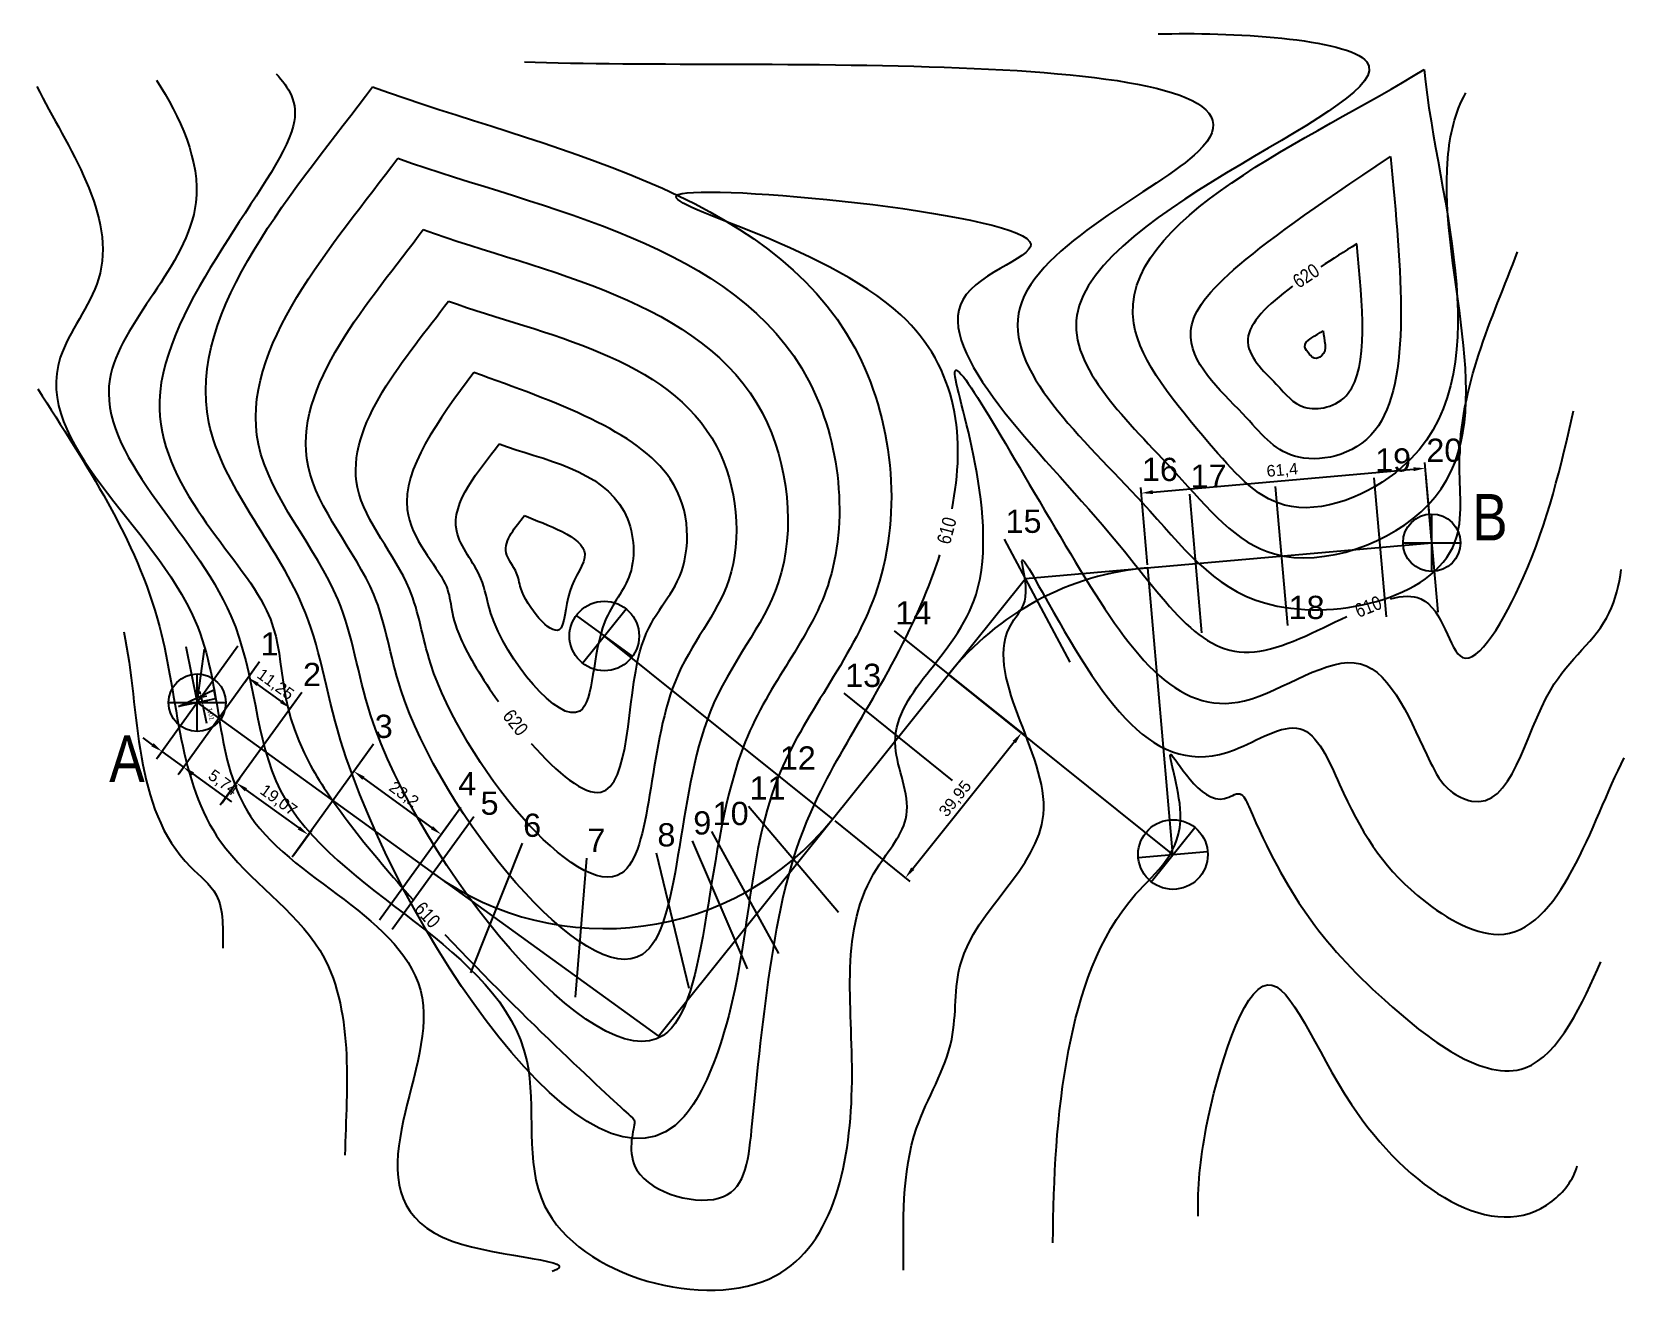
# Model space of a CAD drawing. Header units: metres. Extents: x -5614 to 709, y -2700 to 138.
# Drawn here: x -37.8 to 305.2, y -137.2 to 138.5 of the extents above; entities that cross this region are included whole.
import ezdxf

# ---------------------------------------------------------------- set-up
doc = ezdxf.new("R2010")
doc.units = ezdxf.units.M
for name, color, linetype in [('Curve di livello', 7, 'Continuous'), ('Estremi strada', 255, 'Continuous'), ('Picchetti', 3, 'Continuous'), ('Rettifica1', 240, 'Continuous')]:
    doc.layers.add(name, color=color, linetype=linetype)
doc.styles.add('ARIAL5', font='', dxfattribs={"height": 5})
doc.styles.add('ArialNarr10', font='', dxfattribs={"height": 10})
doc.styles.add('ArialNarr3', font='', dxfattribs={"height": 3})
doc.styles.get("Standard").update_dxf_attribs({"font": 'Arial.ttf'})
doc.styles.get('ARIAL5').set_extended_font_data('Arial Unicode MS')
doc.styles.get('ArialNarr10').set_extended_font_data('Arial Narrow')
doc.styles.get('ArialNarr3').set_extended_font_data('Arial Narrow')
doc.dimstyles.new('ISO-25', dxfattribs={"dimtxt": 2.5, "dimasz": 2.5, "dimexe": 1.25, "dimexo": 0.625, "dimtad": 1, "dimtxsty": 'Standard', "dimcen": 2.5, "dimadec": 0, "dimazin": 0, "dimtfac": 1, "dimtmove": 0, "dimatfit": 3, "dimfxl": 1, "dimarcsym": 0})

msp = doc.modelspace()

# ---------------------------------------------------------------- texts
at = {"layer": 'Curve di livello', "style": 'ArialNarr3'}
for s, rotation, p in [('620', 33.66867, (235.121, 83.118)), ('610', 75.33079, (159.993, 27.935)), ('610', 21.83021, (247.992, 12.257)), ('620', 308.60491, (63.442, -8.934)), ('610', 312.59571, (44.374, -50.562))]:
    msp.add_text(s, height=3, rotation=rotation, dxfattribs=at).set_placement(p)
at = {"layer": 'Estremi strada', "color": 4}
for s, height, style, p in [('19', 5, 'ARIAL5', (251.561, 43.785)), ('20', 5, 'ARIAL5', (262.591, 45.874)), ('16', 5, 'ARIAL5', (201.321, 41.754)), ('17', 5, 'ARIAL5', (211.797, 40.296)), ('B', 10, 'ArialNarr10', (272.482, 28.945)), ('15', 5, 'ARIAL5', (171.944, 30.589)), ('14', 5, 'ARIAL5', (148.196, 10.873)), ('18', 5, 'ARIAL5', (232.918, 12.034)), ('1', 5, 'ARIAL5', (11.499, 4.189)), ('2', 5, 'ARIAL5', (20.615, -2.4)), ('13', 5, 'ARIAL5', (137.394, -2.592)), ('3', 5, 'ARIAL5', (36.07, -13.569)), ('A', 10, 'ArialNarr10', (-21.119, -23.041)), ('12', 5, 'ARIAL5', (123.316, -20.387)), ('4', 5, 'ARIAL5', (54.055, -25.934)), ('11', 5, 'ARIAL5', (116.8, -26.863)), ('5', 5, 'ARIAL5', (58.864, -30.111)), ('10', 5, 'ARIAL5', (108.862, -32.327)), ('6', 5, 'ARIAL5', (68.039, -34.866)), ('9', 5, 'ARIAL5', (104.686, -34.364)), ('7', 5, 'ARIAL5', (81.887, -38.099)), ('8', 5, 'ARIAL5', (96.964, -36.928))]:
    msp.add_text(s, height=height, dxfattribs=dict(at, style=style)).set_placement(p)

# ---------------------------------------------------------------- blocks, each defined once
blk = doc.blocks.new('*D2')
at = {"layer": 'Defpoints', "color": 0, "transparency": 16777216}
for p in [(-2.37, -4.98), (-2.17, -5.97), (-1.13, -5.76)]:
    blk.add_point(p, dxfattribs=at)
at = {"layer": 'Estremi strada', "color": 0, "lineweight": -2, "transparency": 16777216}
for p, q in [((-1.76, -4.86), (-0.1, -4.52)), ((-1.45, -4.18), (-1.57, -3.59)), ((-1.56, -5.85), (0.1, -5.51)), ((-1.33, -4.77), (-1.13, -5.76)), ((-1.01, -6.35), (-0.18, -10.42))]:
    blk.add_line(p, q, dxfattribs=at)
at = {"layer": 'Estremi strada', "color": 0, "transparency": 16777216}
for points in [[(-1.35, -4.16), (-1.55, -4.2), (-1.33, -4.77)], [(-0.91, -6.33), (-1.11, -6.37), (-1.13, -5.76)]]:
    blk.add_solid(points, dxfattribs=at)
at = {"layer": 'Estremi strada', "color": 0, "transparency": 16777216, "insert": (0.67, -8.43), "char_height": 1, "attachment_point": 5, "rotation": 281.5107}
blk.add_mtext('1,01', dxfattribs=at)
blk = doc.blocks.new('*D3')
at = {"layer": 'Defpoints', "color": 0, "transparency": 16777216}
for p in [(262.36, 44.51), (263.77, 28.45), (202.61, 23.09)]:
    blk.add_point(p, dxfattribs=at)
at = {"layer": 'Picchetti', "color": 0, "lineweight": -2, "transparency": 16777216}
for p, q in [((263.71, 29.08), (262.25, 45.75)), ((203.69, 39.36), (259.87, 44.29)), ((202.55, 23.71), (201.09, 40.39))]:
    blk.add_line(p, q, dxfattribs=at)
at = {"layer": 'Picchetti', "color": 0, "transparency": 16777216}
for points in [[(259.83, 44.7), (259.9, 43.87), (262.36, 44.51)], [(203.65, 39.78), (203.72, 38.95), (201.2, 39.14)]]:
    blk.add_solid(points, dxfattribs=at)
at = {"layer": 'Picchetti', "color": 0, "transparency": 16777216, "insert": (231.59, 43.94), "char_height": 2.5, "attachment_point": 5, "rotation": 5.014}
blk.add_mtext('61,4', dxfattribs=at)
blk = doc.blocks.new('*D4')
at = {"layer": 'Defpoints', "color": 0, "transparency": 16777216}
for p in [(159.66, 0.12), (134.66, -31.04), (150.4, -43.67)]:
    blk.add_point(p, dxfattribs=at)
at = {"layer": 'Picchetti', "color": 0, "lineweight": -2, "transparency": 16777216}
for p, q in [((160.15, -0.27), (176.37, -13.28)), ((173.83, -14.45), (151.96, -41.72)), ((135.15, -31.43), (151.37, -44.45))]:
    blk.add_line(p, q, dxfattribs=at)
at = {"layer": 'Picchetti', "color": 0, "transparency": 16777216}
for points in [[(173.51, -14.19), (174.16, -14.71), (175.4, -12.5)], [(151.64, -41.45), (152.29, -41.98), (150.4, -43.67)]]:
    blk.add_solid(points, dxfattribs=at)
at = {"layer": 'Picchetti', "color": 0, "transparency": 16777216, "insert": (161.24, -26.75), "char_height": 2.5, "attachment_point": 5, "rotation": 51.2627}
blk.add_mtext('39,95', dxfattribs=at)
blk = doc.blocks.new('*D63')
at = {"layer": 'Defpoints', "color": 0, "transparency": 16777216}
for p in [(-10.96, -18.13), (-5.13, -19.86), (-6.31, -21.49)]:
    blk.add_point(p, dxfattribs=at)
at = {"layer": 'Picchetti', "color": 0, "lineweight": -2, "transparency": 16777216}
for p, q in [((-11.81, -15.03), (-13.83, -13.57)), ((-10.59, -17.62), (-9.05, -15.48)), ((-9.78, -16.49), (-5.13, -19.86)), ((-5.94, -20.98), (-4.39, -18.84)), ((-3.1, -21.32), (5.19, -27.32))]:
    blk.add_line(p, q, dxfattribs=at)
at = {"layer": 'Picchetti', "color": 0, "transparency": 16777216}
for points in [[(-11.56, -14.69), (-12.05, -15.37), (-9.78, -16.49)], [(-2.86, -20.98), (-3.34, -21.66), (-5.13, -19.86)]]:
    blk.add_solid(points, dxfattribs=at)
at = {"layer": 'Picchetti', "color": 0, "transparency": 16777216, "insert": (3.3, -23.33), "char_height": 2.5, "attachment_point": 5, "rotation": 324.1422}
blk.add_mtext('5,74', dxfattribs=at)
blk = doc.blocks.new('*D64')
at = {"layer": 'Defpoints', "color": 0, "transparency": 16777216}
for p in [(11.27, 2.82), (20.38, -3.77), (17.92, -7.17)]:
    blk.add_point(p, dxfattribs=at)
at = {"layer": 'Picchetti', "color": 0, "lineweight": -2, "transparency": 16777216}
for p, q in [((10.9, 2.32), (8.07, -1.6)), ((10.83, -2.05), (15.89, -5.71)), ((20.02, -4.27), (17.19, -8.19))]:
    blk.add_line(p, q, dxfattribs=at)
at = {"layer": 'Picchetti', "color": 0, "transparency": 16777216}
for points in [[(11.07, -1.71), (10.59, -2.39), (8.8, -0.58)], [(16.14, -5.37), (15.65, -6.05), (17.92, -7.17)]]:
    blk.add_solid(points, dxfattribs=at)
at = {"layer": 'Picchetti', "color": 0, "transparency": 16777216, "insert": (14.61, -2.15), "char_height": 2.5, "attachment_point": 5, "rotation": 324.1422}
blk.add_mtext('11,25', dxfattribs=at)
blk = doc.blocks.new('*D65')
at = {"layer": 'Defpoints', "color": 0, "transparency": 16777216}
for p in [(2.81, -28.08), (21.75, -34.42), (18.26, -39.25)]:
    blk.add_point(p, dxfattribs=at)
at = {"layer": 'Picchetti', "color": 0, "lineweight": -2, "transparency": 16777216}
for p, q in [((3.18, -27.57), (7.03, -22.24)), ((8.33, -24.72), (19.73, -32.96)), ((18.63, -38.74), (22.49, -33.41))]:
    blk.add_line(p, q, dxfattribs=at)
at = {"layer": 'Picchetti', "color": 0, "transparency": 16777216}
for points in [[(8.57, -24.38), (8.08, -25.05), (6.3, -23.25)], [(19.97, -32.62), (19.48, -33.3), (21.75, -34.42)]]:
    blk.add_solid(points, dxfattribs=at)
at = {"layer": 'Picchetti', "color": 0, "transparency": 16777216, "insert": (15.27, -27.11), "char_height": 2.5, "attachment_point": 5, "rotation": 324.1422}
blk.add_mtext('19,07', dxfattribs=at)
blk = doc.blocks.new('*D66')
at = {"layer": 'Defpoints', "color": 0, "transparency": 16777216}
for p in [(35.84, -14.94), (54.64, -28.53), (50.42, -34.37)]:
    blk.add_point(p, dxfattribs=at)
at = {"layer": 'Picchetti', "color": 0, "lineweight": -2, "transparency": 16777216}
for p, q in [((35.47, -15.44), (30.88, -21.79)), ((33.64, -22.24), (48.39, -32.9)), ((54.27, -29.03), (49.69, -35.38))]:
    blk.add_line(p, q, dxfattribs=at)
at = {"layer": 'Picchetti', "color": 0, "transparency": 16777216}
for points in [[(33.89, -21.9), (33.4, -22.58), (31.62, -20.78)], [(48.64, -32.56), (48.15, -33.24), (50.42, -34.37)]]:
    blk.add_solid(points, dxfattribs=at)
at = {"layer": 'Picchetti', "color": 0, "transparency": 16777216, "insert": (42.26, -25.85), "char_height": 2.5, "attachment_point": 5, "rotation": 324.1422}
blk.add_mtext('23,2', dxfattribs=at)

# ---------------------------------------------------------------- dimensions: what is measured, and where the dimension line sits
at = {"layer": 'Estremi strada', "color": 2}
dim = msp.add_aligned_dim(p1=(-2.375, -4.981), p2=(-2.173, -5.971), distance=1.067, dimstyle='ISO-25', override={"dimtxt": 1, "dimasz": 0.6}, dxfattribs=at)
dim.commit()
dim.dimension.update_dxf_attribs({"geometry": '*D2', "text_midpoint": (0.669, -8.434)})
at = {"layer": 'Picchetti', "color": 2, "true_color": 0xf1eb1f}
for p1, p2, distance, picture, middle in [((202.6066, 23.0865), (263.7675, 28.4525), 16.1175, '*D3', (231.5925, 43.9446)), ((11.267, 2.823), (20.383, -3.766), -4.204, '*D64', (14.608, -2.154)), ((159.664, 0.12), (134.664, -31.043), 20.171, '*D4', (161.238, -26.752)), ((-10.96, -18.128), (-6.307, -21.491), 2.015, '*D63', (3.303, -23.331)), ((35.837, -14.936), (54.64, -28.525), -7.206, '*D66', (42.264, -25.846)), ((2.81, -28.08), (18.264, -39.25), 5.957, '*D65', (15.273, -27.113))]:
    dim = msp.add_aligned_dim(p1=p1, p2=p2, distance=distance, dimstyle='ISO-25', dxfattribs=at)
    dim.commit()
    dim.dimension.update_dxf_attribs({"geometry": picture, "text_midpoint": middle})

# ---------------------------------------------------------------- linework, layer by layer
at = {"color": 2, "true_color": 0xf1eb1f}
for p, q in [((251.329, 42.419), (253.954, 12.534)), ((211.565, 38.93), (214.187, 9.045))]:
    msp.add_line(p, q, dxfattribs=at)
at = {"layer": 'Curve di livello', "color": 6}
for points, start_tangent, end_tangent in [([(204.825, 138.005), (249.762, 132.003), (187.303, 77.374), (208.65, 43.45), (229.881, 26.045), (263.031, 36.624), (267.231, 111.257), (271.121, 125.305)], (10.5837498, 0.3215452), (1.4215983, 2.5292948)), ([(68.303, 132), (213.454, 112.676), (175.018, 79.058), (201.448, 37.057), (227.734, 15.508), (268.776, 28.605), (269.746, 45.829), (282.279, 91.095)], (18.5720242, -0.7057358), (2.8052889, 7.3525766)), ([(262.111, 130.375), (199.588, 75.69), (215.852, 49.843), (232.028, 36.582), (257.285, 44.642), (262.111, 130.375)], (-10.082178, -6.3389902), (-1.1212233, 11.4635276)), ([(-10.925, 128.062), (-2.476, 101.711), (-20.989, 63.689), (5.081, 12.747), (15.778, -24.927), (68.815, -83.062), (72.655, -114.281), (122.367, -129.389), (138.887, -87.522), (144.3, -41.588), (150.63, -30.204), (148.229, -15.56), (165.616, 17.348), (161.121, 65.465), (187.043, 24.271), (223.439, -5.565), (248.4, 2.4), (263.458, -18.777), (267.808, -24.975), (272.327, -27.155), (289.4, -3.2), (302.012, 13.346), (304.595, 22.674)], (3.1106733, -4.8768658), (0.4472478, 3.0111977)), ([(-36.711, 126.67), (-23.434, 85.261), (-31.662, 68.362), (-2.613, 11.598), (9.307, -30.382), (46.512, -71.163), (52.752, -121.894), (74.262, -128.431)], (3.6311303, -7.2276782), (-0.9466268, -0.3223318)), ([(35.564, 126.654), (0.357, 54.343), (20.468, 15.045), (28.72, -14.018), (102.704, -95.113), (111.297, -77.021), (123.437, -20.91), (144.31, 18.594), (139.465, 70.457), (35.564, 126.654)], (-6.311444, -8.5555771), (-12.0251835, 4.3747844)), ([(41.021, 111.268), (11.03, 49.67), (28.162, 16.194), (35.191, -8.564), (98.215, -77.644), (115.876, -14.435), (133.656, 19.217), (129.529, 63.396), (41.021, 111.268)], (-5.8171132, -7.8834657), (-11.0786166, 3.949744)), ([(46.479, 95.882), (21.703, 44.997), (35.855, 17.343), (41.662, -3.109), (93.725, -60.176), (108.315, -7.959), (123.003, 19.84), (119.594, 56.336), (46.479, 95.882)], (-5.287135, -7.1652289), (-10.06928, 3.5898957)), ([(51.936, 80.496), (32.376, 40.324), (43.549, 18.491), (48.133, 2.345), (89.236, -42.707), (100.754, -1.484), (112.35, 20.463), (109.658, 49.276), (51.936, 80.496)], (-4.6977427, -6.3664729), (-8.94679, 3.189706)), ([(240.351, 74.055), (236.443, 70.637), (237.46, 69.021), (238.471, 68.193), (240.049, 68.696), (240.351, 74.055)], (-2.5205445, -1.5847476), (-0.2803058, 2.8658819)), ([(-36.5, 61.633), (-10.306, 10.449), (2.836, -35.836), (24.209, -59.264), (29.638, -103.403)], (4.1029526, -6.5208425), (-0.1974776, -7.4956457)), ([(62.85, 49.725), (53.722, 30.978), (58.936, 20.789), (61.076, 13.255), (80.257, -7.77), (85.632, 11.468), (91.043, 21.71), (89.787, 35.155), (62.85, 49.725)], (-3.2091692, -4.349129), (-6.1118211, 2.178984)), ([(68.307, 34.339), (64.395, 26.305), (66.63, 21.938), (67.547, 18.709), (75.767, 9.699), (78.071, 17.943), (81.3, 26.057), (68.307, 34.339)], (-2.1017458, -2.8489767), (-4.7138498, 2.0391616)), ([(149.981, -128.153), (152.807, -97.6), (160.379, -78.411), (162.3, -62.112), (180.139, -30.028), (173.371, 11.24), (176.269, 16.725), (175.52, 24.744), (179.84, 17.879), (221.292, -16.102), (235.4, -11.6), (243.911, -23.57), (260.689, -47.475), (278.119, -55.882), (305.219, -17.859)], (0.0061079, 5.8684832), (3.9263242, 7.7596038)), ([(-18, 9.3), (-3.635, -41.291), (1.906, -47.365), (3.314, -58.808)], (1.87003, -8.8813655), (-0.0088872, -3.9137195)), ([(182.157, -122.263), (185.543, -80.874), (199.98, -47.24), (209.647, -29.853), (207.564, -17.145), (219.144, -26.639), (222.4, -25.6), (224.364, -28.362), (253.57, -69.975), (283.912, -84.609), (300.171, -61.795)], (0.0837371, 6.4821249), (2.5301165, 5.7464467)), ([(213.433, -116.537), (215.196, -97.483), (228.39, -66.742), (246.451, -92.475), (289.704, -113.336), (295.124, -105.732)], (-0.047209, 3.5126739), (0.8664883, 3.211249))]:
    msp.add_spline(points, degree=3, dxfattribs=dict(at, start_tangent=start_tangent, end_tangent=end_tangent))
for points, knots in [([(14.861, 129.455), (17.36, 126.478), (25.762, 116.495), (-31.371, 57.325), (21.795, 14.031), (12.128, -9.429), (35.101, -38.112), (44.374, -48.442)], [0, 0, 0, 0, 3.4437887, 11.5545411, 18.6738732, 24.5634855, 27.8734914, 27.8734914, 27.8734914, 27.8734914]), ([(254.857, 111.601), (221.718, 89.519), (203.879, 73.719), (223.948, 56.373), (232.476, 44.418), (260.942, 49.387), (257.238, 87.258), (254.857, 111.601)], [2.5949918, 2.5949918, 2.5949918, 2.5949918, 7.5568648, 12.1389169, 15.931052, 20.2003468, 27.8837453, 27.8837453, 27.8837453, 27.8837453]), ([(160.426, 35.76), (163.373, 50.645), (159.764, 86.763), (52.973, 111.217), (205.322, 96.441), (143.423, 81.624), (198.271, 30.817), (216.87, -2.276), (238.812, 9.435), (245.488, 12.614)], [69.0492247, 69.0492247, 69.0492247, 69.0492247, 74.5300825, 81.9087116, 90.6437837, 95.0197267, 102.7118198, 109.0778443, 112.2188981, 112.2188981, 112.2188981, 112.2188981]), ([(233.773, 83.686), (228.329, 79.662), (220.311, 71.721), (230.744, 62.703), (235.396, 56.183), (250.923, 58.893), (248.903, 79.55), (247.604, 92.828)], [2.3781678, 2.3781678, 2.3781678, 2.3781678, 5.5811145, 8.9651843, 11.7658617, 14.9189448, 20.5935107, 20.5935107, 20.5935107, 20.5935107]), ([(57.393, 65.111), (49.717, 54.708), (36.354, 36.599), (53.871, 19.275), (51.459, 12.1), (59.2, -0.802), (62.724, -5.758)], [0, 0, 0, 0, 5.7241846, 9.9650526, 13.4733968, 15.6555268, 15.6555268, 15.6555268, 15.6555268]), ([(69.797, -14.75), (75.427, -21.172), (91.473, -34.46), (89.879, 8.958), (103.933, 18.923), (104.591, 48.284), (75.109, 58.794), (57.393, 65.111)], [17.0203218, 17.0203218, 17.0203218, 17.0203218, 20.1608471, 25.7633786, 30.029856, 34.6365116, 41.5737124, 41.5737124, 41.5737124, 41.5737124]), ([(254.916, 16.391), (257.434, 17.051), (265.863, 17.513), (268.996, -5.787), (286.805, 24.112), (291.603, 45), (294.333, 56.884)], [113.8035405, 113.8035405, 113.8035405, 113.8035405, 115.209152, 119.149236, 123.7941878, 129.9243912, 129.9243912, 129.9243912, 129.9243912]), ([(51.202, -55.867), (68.617, -74.4), (91.471, -95.256), (92.404, -96.165), (88.29, -109.711), (115.479, -117.101), (117.535, -94.789), (121.013, -60.211), (128.686, -25.442), (149.193, 2.032), (156.969, 23.169), (157.834, 25.861)], [28.669408, 28.669408, 28.669408, 28.669408, 34.6720449, 36.037903, 39.2140198, 43.6280721, 47.7363711, 53.7203454, 59.6343627, 66.7966865, 67.8187562, 67.8187562, 67.8187562, 67.8187562])]:
    msp.add_open_spline(points, degree=3, knots=knots, dxfattribs=at)
msp.add_open_spline([(247.604, 92.828), (244.979, 91.178), (242.355, 89.528), (239.862, 87.891)], degree=3, dxfattribs=at)
at = {"layer": 'Estremi strada', "color": 4}
for p, q in [((263.767, 22.269), (263.767, 34.636)), ((257.584, 28.452), (269.951, 28.452)), ((-2.173, -12.155), (-2.173, 0.213)), ((-8.357, -5.971), (4.011, -5.971))]:
    msp.add_line(p, q, dxfattribs=at)
at = {"layer": 'Estremi strada', "color": 2}
for p, q in [((-4.631, 6.101), (-2.173, -5.971)), ((-2.173, -5.971), (-0.568, 5.568)), ((-6.221, -6.795), (1.394, -3.203)), ((1.394, -3.203), (1.793, -5.163)), ((1.793, -5.163), (-6.221, -6.795))]:
    msp.add_line(p, q, dxfattribs=at)
at = {"layer": 'Estremi strada', "color": 4}
for centre in [(263.767, 28.452), (-2.173, -5.971)]:
    msp.add_circle(centre, 6.184, dxfattribs=at)
at = {"layer": 'Picchetti', "color": 2, "true_color": 0xf1eb1f}
for p, q in [((262.457, 43.395), (265.078, 13.51)), ((230.063, 40.553), (232.685, 10.668)), ((185.86, 2.769), (171.712, 29.223)), ((208.025, -38.676), (202.607, 23.087)), ((85.522, 8.379), (134.664, -31.043)), ((147.964, 9.507), (171.364, -9.266)), ((6.614, 6.186), (-10.96, -18.128)), ((11.267, 2.823), (-6.307, -21.491)), ((208.025, -38.676), (159.664, 0.12)), ((20.383, -3.766), (2.81, -28.08)), ((160.563, -22.731), (137.162, -3.958)), ((35.837, -14.936), (18.264, -39.25)), ((54.64, -28.525), (37.067, -52.84)), ((57.405, -30.524), (39.832, -54.838)), ((116.568, -28.23), (135.971, -51.11)), ((108.63, -33.693), (123.072, -59.988)), ((67.807, -36.232), (56.735, -64.114)), ((104.453, -35.73), (116.285, -63.298)), ((81.655, -39.465), (79.238, -69.367)), ((96.731, -38.294), (103.737, -67.464))]:
    msp.add_line(p, q, dxfattribs=at)
for centre, radius in [((85.522, 8.379), 7.5), ((208.025, -38.676), 7.5), ((125.413, -42.583), 7.652779469160725e-14)]:
    msp.add_circle(centre, radius, dxfattribs=at)
for centre, radius, start, end in [((208.025, -38.676), 62, 95.014, 141.26268), ((85.522, 8.379), 63, 234.1422, 321.26268)]:
    msp.add_arc(centre, radius, start, end, dxfattribs=at)
at = {"layer": 'Rettifica1', "color": 1}
for p, q in [((176.232, 20.773), (263.767, 28.452)), ((97.175, -77.775), (176.232, 20.773)), ((80.829, 2.529), (90.215, 14.229)), ((79.444, 12.772), (91.601, 3.986)), ((-2.173, -5.971), (97.175, -77.775)), ((203.332, -44.526), (212.718, -32.826)), ((200.554, -39.332), (215.497, -38.021))]:
    msp.add_line(p, q, dxfattribs=at)

msp.set_redraw_order([(e.dxf.handle, doc.entitydb.next_handle()) for e in msp.query("TEXT MTEXT ATTDEF DIMENSION ARC_DIMENSION")])  # texts and dimensions are drawn at this point

doc.saveas('drawing.dxf')
